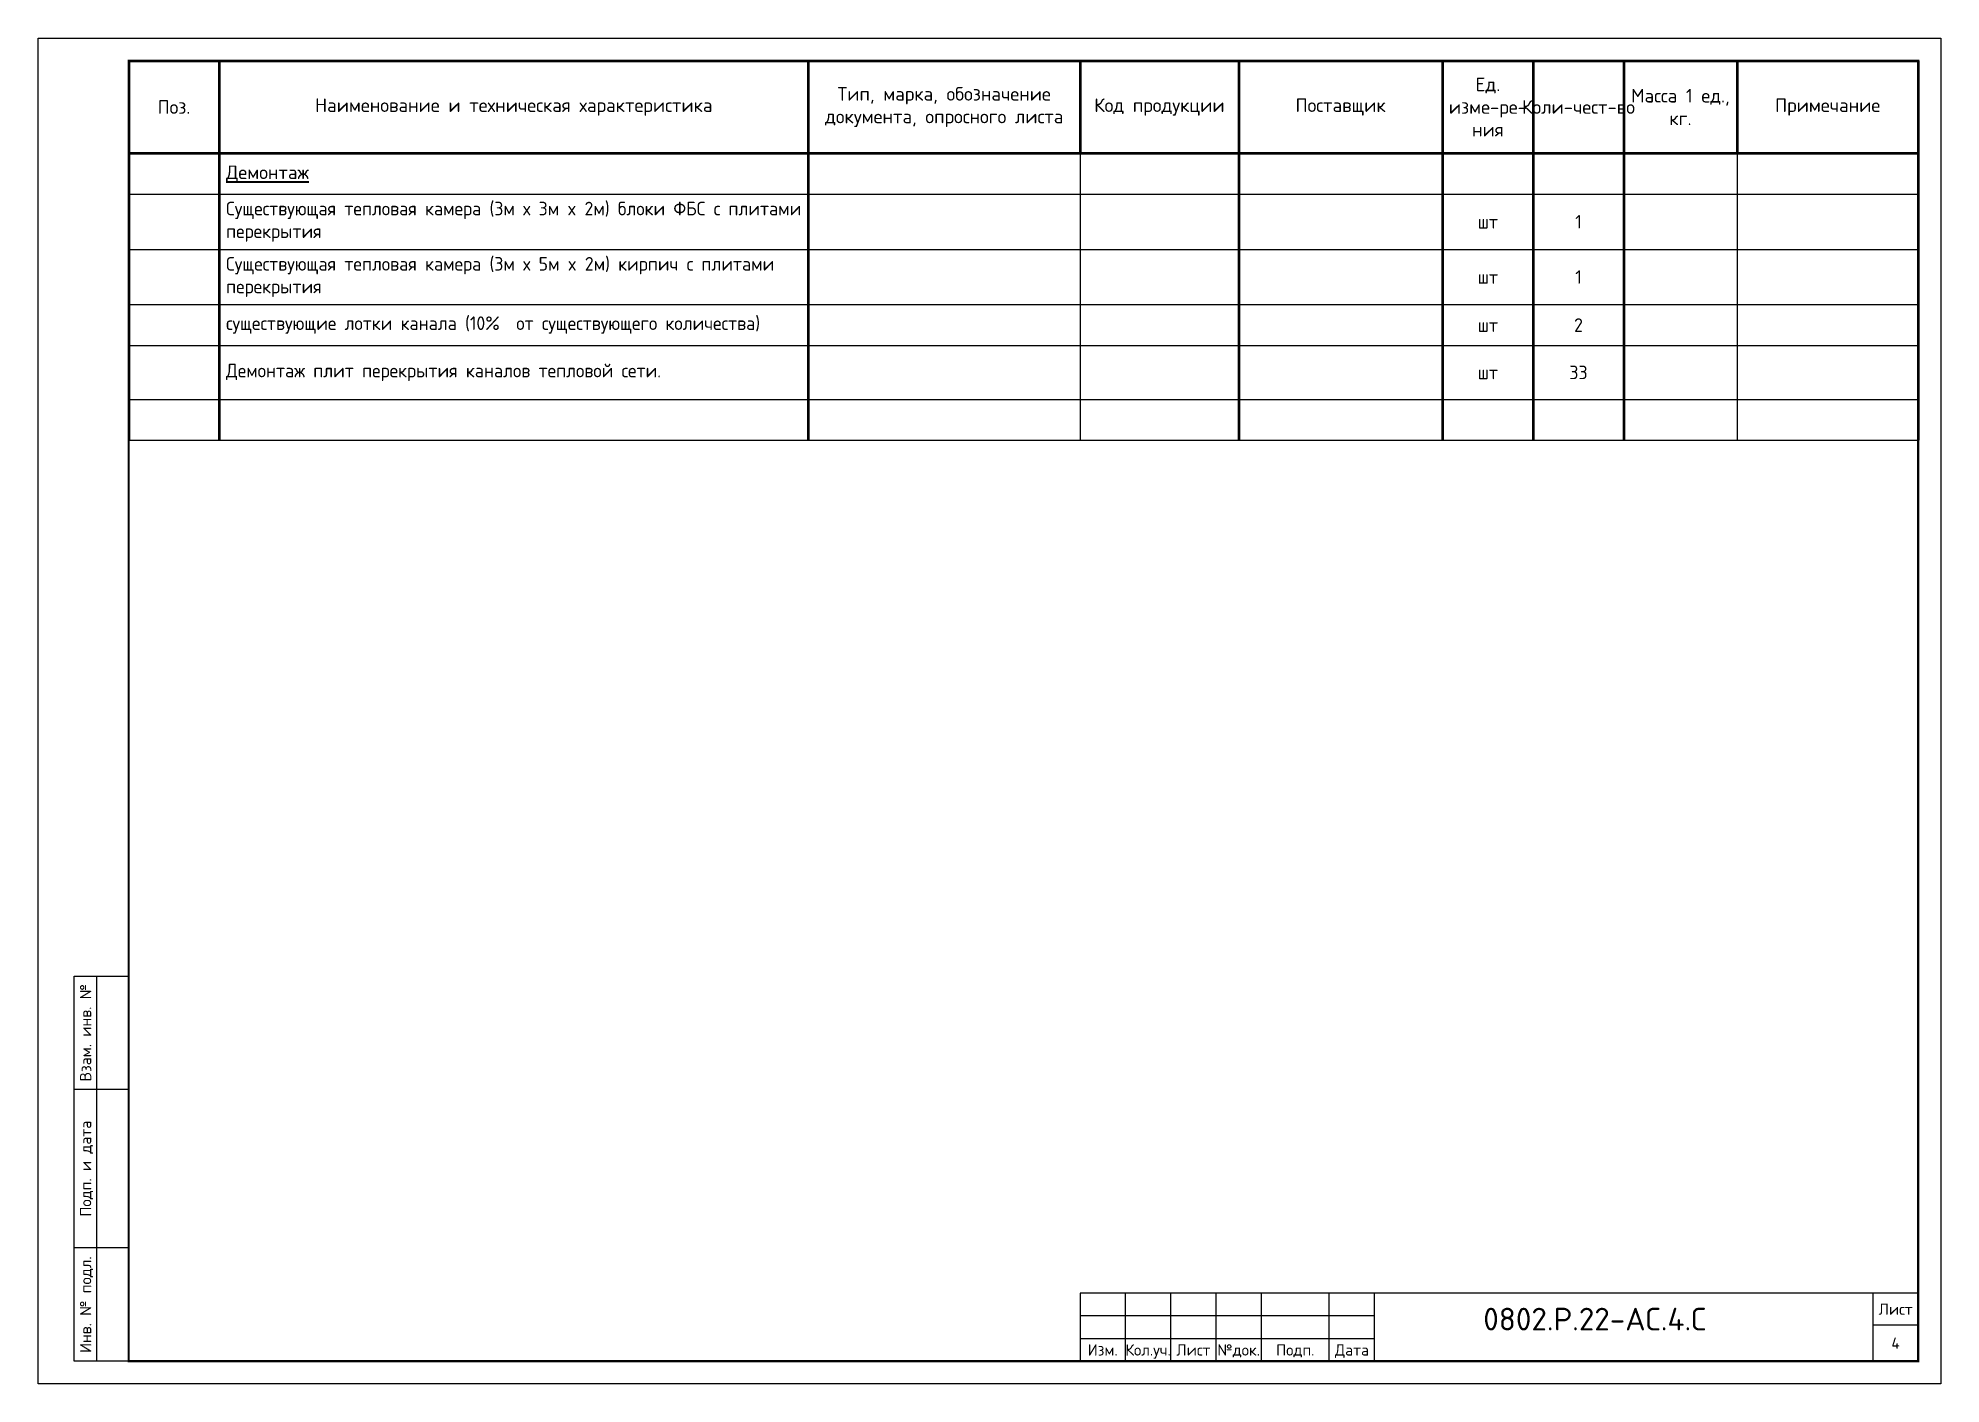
# Model space of a CAD drawing. Header units: millimetres. Extents: x 1601 to 14530, y 1157 to 12625.
# Drawn here: x 14109.9 to 14529.9, y 2831 to 3128 of the extents above; entities that cross this region are included whole.
import ezdxf
from ezdxf.enums import TextEntityAlignment as Align

# ---------------------------------------------------------------- set-up
doc = ezdxf.new("R2010")
doc.units = ezdxf.units.MM
doc.layers.add('таблица', color=250, linetype='Continuous', lineweight=35)
doc.styles.add('-ISOCPEUR-', font='isocpeur.TTF')
doc.styles.add('GOST-2.304_Type-B', font='GOST Common.ttf')
doc.styles.get("Standard").update_dxf_attribs({"font": 'GOST Common.ttf'})

msp = doc.modelspace()

# ---------------------------------------------------------------- texts
at = {"style": '-ISOCPEUR-'}
for s, p in [('Взам. инв. №', (14120.4408, 2908.4949)), ('Подп. и дата', (14120.4408, 2878.4949)), ('Инв. № подл.', (14120.4408, 2848.4949))]:
    msp.add_text(s, height=2.5, rotation=90, dxfattribs=at).set_placement(p, align=Align.MIDDLE_CENTER)
for s, p in [('Лист', (14519.9408, 2847.4949)), ('Изм.', (14344.9408, 2838.4949)), ('Кол.уч.', (14354.9408, 2838.4949)), ('Лист', (14364.9408, 2838.4949)), ('№док.', (14374.9408, 2838.4949)), ('Подп.', (14387.4408, 2838.4949)), ('Дата', (14399.9408, 2838.4949))]:
    msp.add_text(s, height=2.5, dxfattribs=at).set_placement(p, align=Align.MIDDLE_CENTER)
at = {"insert": (14429.1384, 2847.803), "char_height": 5, "width": 38.557853, "attachment_point": 1}
msp.add_mtext('\\pi-10.22107,l10;{\\fISOCPEUR|b0|i0|c204|p34;\\C7;0802.Р.22-АС.4.С}', dxfattribs=at)
at = {"style": '-ISOCPEUR-'}
msp.add_attdef('4', text='*', height=2.5, dxfattribs=at).set_placement((14519.9408, 2839.9949), align=Align.MIDDLE_CENTER)

# ---------------------------------------------------------------- blocks, each defined once
blk = doc.blocks.new('*T240')
at = {"layer": 'таблица', "color": 7, "lineweight": 50, "transparency": 16777216}
for p, q in [((0, 0), (395, 0)), ((0, 0), (0, -20.43)), ((20, 0), (20, -20.43)), ((150, 0), (150, -20.43)), ((210, 0), (210, -20.43)), ((245, 0), (245, -20.43)), ((290, 0), (290, -20.43)), ((310, 0), (310, -20.43)), ((330, 0), (330, -20.43)), ((355, 0), (355, -20.43)), ((395, 0), (395, -20.43))]:
    blk.add_line(p, q, dxfattribs=at)
at = {"layer": 'таблица', "color": 0, "lineweight": 50, "transparency": 16777216}
for p, q in [((0, -20.43), (150, -20.43)), ((0, -20.43), (0, -83.73)), ((20, -20.43), (20, -83.73)), ((210, -20.43), (395, -20.43)), ((245, -20.43), (245, -83.73)), ((395, -20.43), (395, -83.73))]:
    blk.add_line(p, q, dxfattribs=at)
at = {"layer": 'таблица', "color": 0, "linetype": 'ByBlock', "lineweight": 50, "transparency": 16777216}
for p, q in [((150, -20.43), (210, -20.43)), ((150, -20.43), (150, -83.73)), ((290, -20.43), (290, -83.73)), ((310, -20.43), (310, -83.73)), ((330, -20.43), (330, -83.73))]:
    blk.add_line(p, q, dxfattribs=at)
at = {"layer": 'таблица', "color": 0, "linetype": 'ByBlock', "lineweight": -2, "transparency": 16777216}
for p, q in [((210, -20.43), (210, -83.73)), ((355, -20.43), (355, -83.73))]:
    blk.add_line(p, q, dxfattribs=at)
at = {"layer": 'таблица', "color": 0, "lineweight": 25, "transparency": 16777216}
for p, q in [((0, -29.43), (20, -29.43)), ((210, -29.43), (245, -29.43)), ((355, -29.43), (395, -29.43)), ((0, -41.63), (20, -41.63)), ((210, -41.63), (245, -41.63)), ((355, -41.63), (395, -41.63)), ((0, -53.83), (20, -53.83)), ((210, -53.83), (245, -53.83)), ((355, -53.83), (395, -53.83)), ((0, -62.83), (20, -62.83)), ((210, -62.83), (245, -62.83)), ((355, -62.83), (395, -62.83)), ((0, -74.73), (20, -74.73)), ((210, -74.73), (245, -74.73)), ((355, -74.73), (395, -74.73)), ((0, -83.73), (20, -83.73)), ((210, -83.73), (245, -83.73)), ((355, -83.73), (395, -83.73))]:
    blk.add_line(p, q, dxfattribs=at)
at = {"layer": 'таблица', "color": 0, "linetype": 'ByBlock', "lineweight": 25, "transparency": 16777216}
for p, q in [((20, -29.43), (210, -29.43)), ((245, -29.43), (355, -29.43)), ((20, -41.63), (210, -41.63)), ((245, -41.63), (355, -41.63)), ((20, -53.83), (210, -53.83)), ((245, -53.83), (355, -53.83)), ((20, -62.83), (210, -62.83)), ((245, -62.83), (355, -62.83)), ((20, -74.73), (210, -74.73)), ((245, -74.73), (355, -74.73)), ((20, -83.73), (210, -83.73)), ((245, -83.73), (355, -83.73))]:
    blk.add_line(p, q, dxfattribs=at)
at = {"layer": 'таблица', "color": 7, "transparency": 16777216, "char_height": 3, "attachment_point": 5, "style": '-ISOCPEUR-'}
for s, insert, width in [('Ед. изме-ре- ния', (300, -10.22), 17), ('Наименование и техническая характеристика', (85, -10.22), 127), ('Тип, марка, обозначение документа, опросного листа', (180, -10.22), 57), ('Код продукции', (227.5, -10.22), 32), ('Поставщик', (267.5, -10.22), 42), ('Масса 1 ед., кг.', (342.5, -10.22), 22), ('Примечание', (375, -10.22), 37), ('Поз.', (10, -10.22), 17), ('Коли-чест-во', (320, -10.22), 17)]:
    blk.add_mtext(s, dxfattribs=dict(at, insert=insert, width=width))
at = {"layer": 'таблица', "color": 0, "transparency": 16777216, "char_height": 3}
for s, insert, width, attachment_point, style in [('{\\LДемонтаж}', (21.5, -24.93), 127, 4, '-ISOCPEUR-'), ('Существующая тепловая камера (3м х 3м x 2м) блоки ФБС с плитами перекрытия', (21.5, -35.53), 127, 4, 'GOST-2.304_Type-B'), ('шт', (300, -35.53), 17, 5, 'GOST-2.304_Type-B'), ('1', (320, -35.53), 17, 5, 'GOST-2.304_Type-B'), ('Существующая тепловая камера (3м х 5м x 2м) кирпич с плитами перекрытия', (21.5, -47.73), 127, 4, 'GOST-2.304_Type-B'), ('шт', (300, -47.73), 17, 5, 'GOST-2.304_Type-B'), ('1', (320, -47.73), 17, 5, 'GOST-2.304_Type-B'), ('существующие лотки канала (10%  от существующего количества)', (21.5, -58.33), 127, 4, 'GOST-2.304_Type-B'), ('шт', (300, -58.33), 17, 5, 'GOST-2.304_Type-B'), ('2', (320, -58.33), 17, 5, 'GOST-2.304_Type-B'), ('Демонтаж плит перекрытия каналов тепловой сети.', (21.5, -68.78), 127, 4, 'GOST-2.304_Type-B'), ('шт', (300, -68.78), 17, 5, 'GOST-2.304_Type-B'), ('33', (320, -68.78), 17, 5, 'GOST-2.304_Type-B')]:
    blk.add_mtext(s, dxfattribs=dict(at, insert=insert, width=width, attachment_point=attachment_point, style=style))

# ---------------------------------------------------------------- linework, layer by layer
for p, q in [((14122.9408, 2835.9949), (14122.9408, 2920.9949)), ((14129.9408, 2895.9949), (14117.9408, 2895.9949)), ((14129.9408, 2860.9949), (14117.9408, 2860.9949)), ((14349.9408, 2835.9949), (14349.9408, 2850.9949)), ((14359.9408, 2835.9949), (14359.9408, 2850.9949)), ((14369.9408, 2835.9949), (14369.9408, 2850.9949)), ((14379.9408, 2835.9949), (14379.9408, 2850.9949)), ((14394.9408, 2835.9949), (14394.9408, 2850.9949)), ((14404.9408, 2835.9949), (14404.9408, 2850.9949)), ((14514.9408, 2850.9949), (14514.9408, 2835.9949)), ((14404.9408, 2845.9949), (14339.9408, 2845.9949)), ((14524.9408, 2843.9949), (14514.9408, 2843.9949)), ((14339.9408, 2840.9949), (14404.9408, 2840.9949))]:
    msp.add_line(p, q)
for points in [[(14109.9408, 3127.9949), (14529.9408, 3127.9949), (14529.9408, 2830.9949), (14109.9408, 2830.9949)], [(14129.9408, 2835.9949), (14117.9408, 2835.9949), (14117.9408, 2920.9949), (14129.9408, 2920.9949)], [(14339.9408, 2835.9949), (14524.9408, 2835.9949), (14524.9408, 2850.9949), (14339.9408, 2850.9949)]]:
    msp.add_lwpolyline(points, close=True)
at = {"const_width": 0.5}
msp.add_lwpolyline([(14129.9408, 3122.9949), (14524.9408, 3122.9949), (14524.9408, 2835.9949), (14129.9408, 2835.9949)], close=True, dxfattribs=at)

# ---------------------------------------------------------------- block references
msp.add_blockref('*T240', (14129.9408, 3122.9949))

msp.set_redraw_order([(e.dxf.handle, doc.entitydb.next_handle()) for e in msp.query("TEXT MTEXT ATTDEF DIMENSION ARC_DIMENSION")])  # texts and dimensions are drawn at this point

doc.saveas('drawing.dxf')
